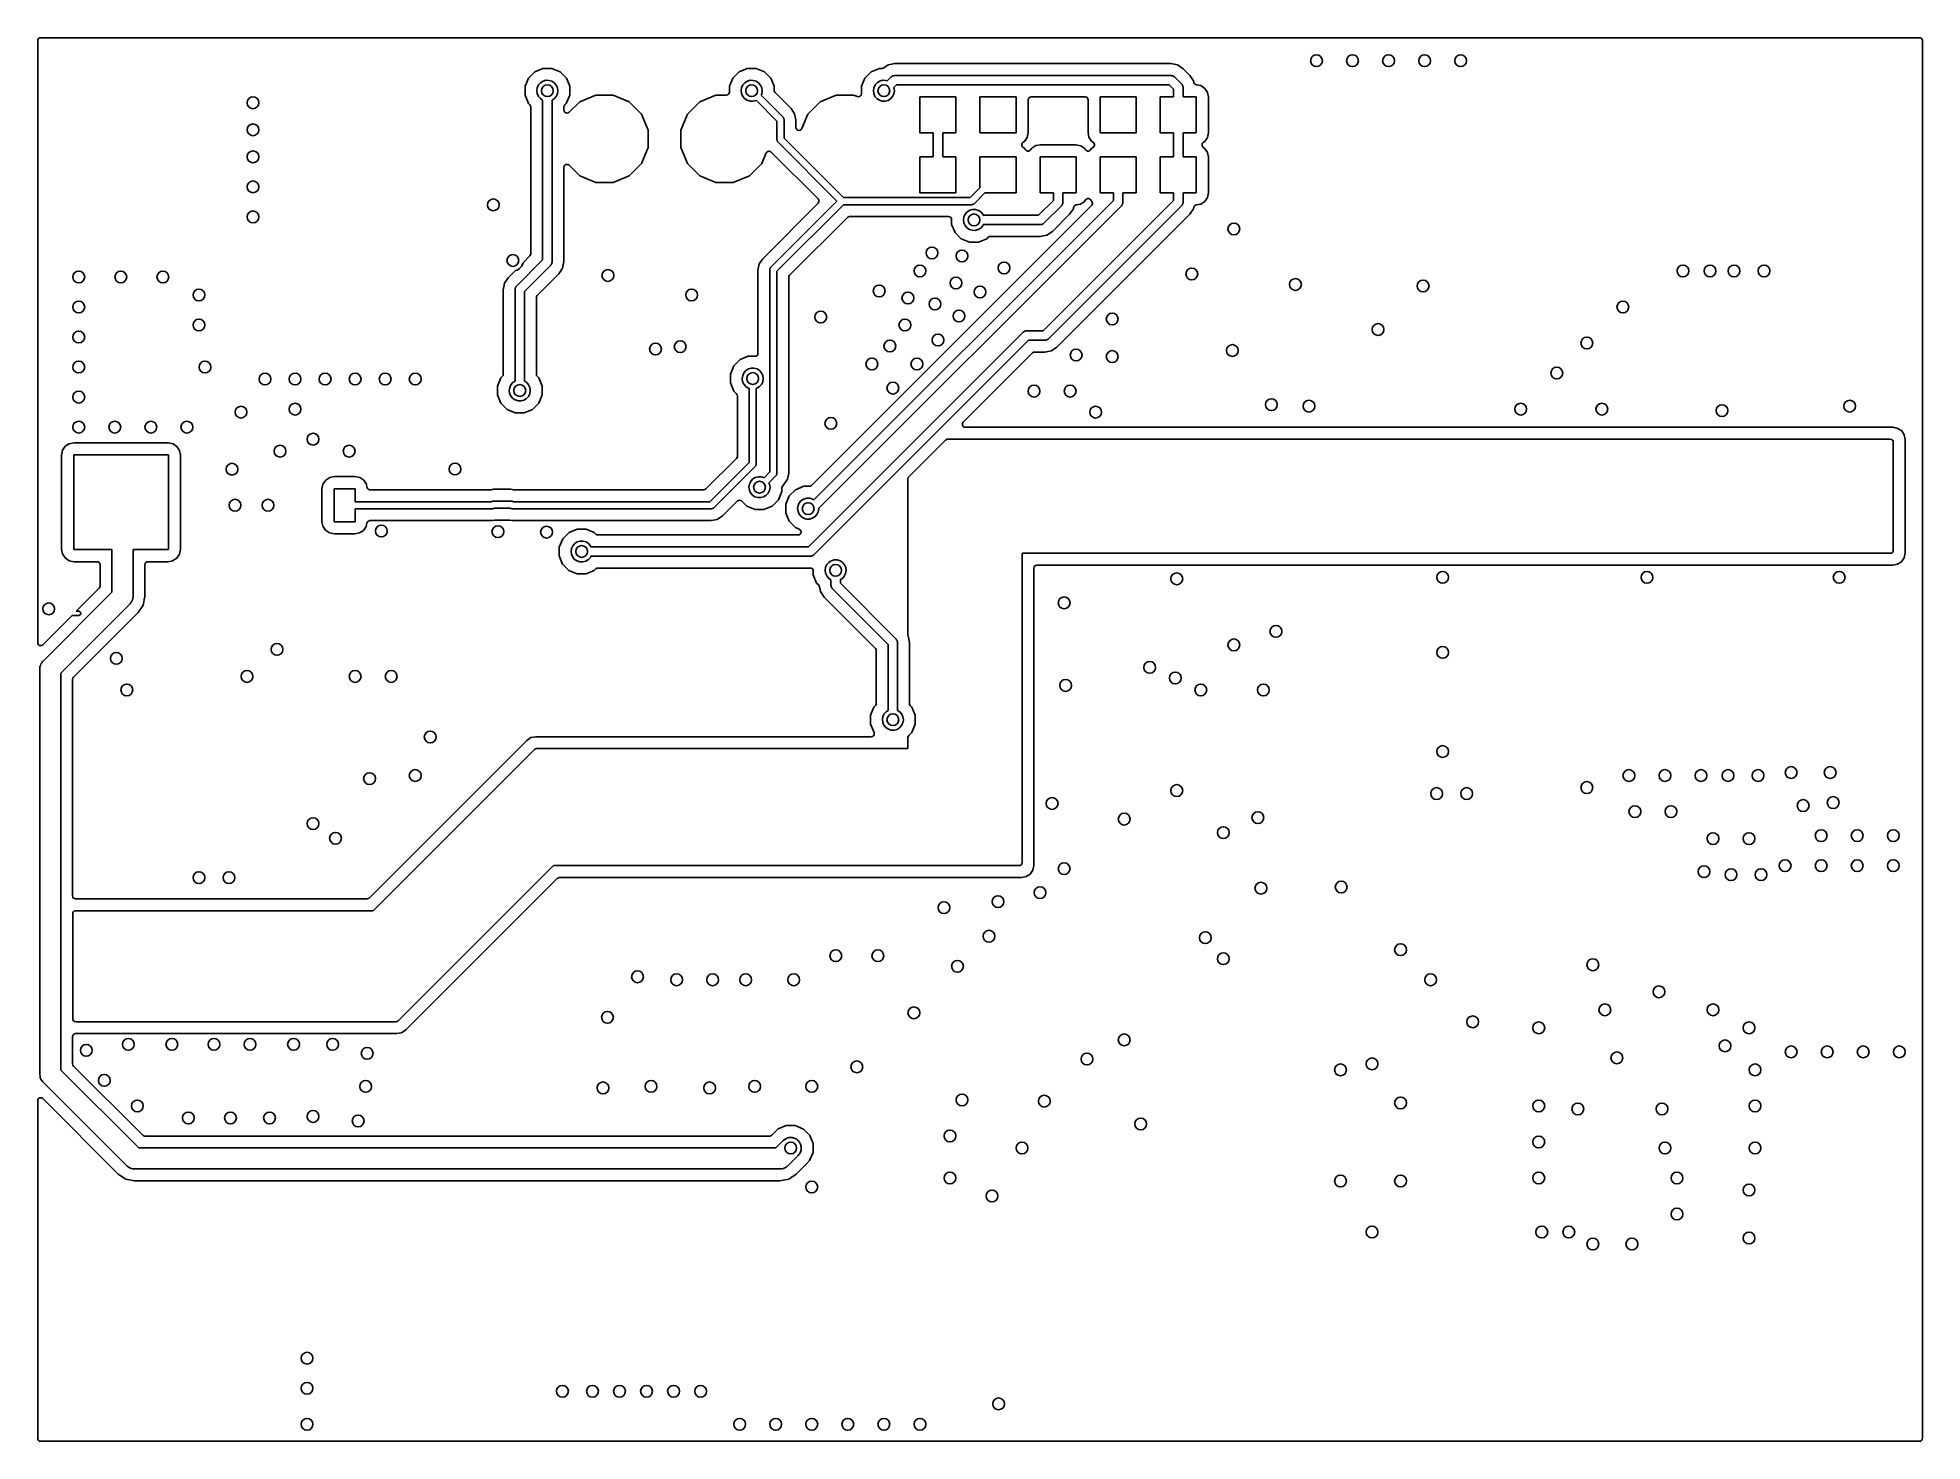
# Model space of a CAD drawing. Extents: x 0.03 to 3.17, y 0.03 to 2.37.
import ezdxf

# ---------------------------------------------------------------- set-up
doc = ezdxf.new("R2010")
doc.units = 0
doc.header["$MEASUREMENT"] = 0
doc.layers.add('BLACK', color=7, linetype='CONTINUOUS')

msp = doc.modelspace()

# ---------------------------------------------------------------- linework, layer by layer
at = {"layer": 'BLACK', "linetype": 'CONTINUOUS'}
for p, q in [((0.0317, 2.3634), (0.032, 2.3653)), ((0.0317, 1.3613), (0.0317, 2.3634)), ((0.032, 2.3653), (0.0331, 2.3669)), ((0.0331, 2.3669), (0.0347, 2.368)), ((0.0347, 2.368), (0.0367, 2.3683)), ((0.0367, 2.3683), (3.1633, 2.3683)), ((3.1633, 2.3683), (3.1653, 2.368)), ((3.1653, 2.368), (3.1669, 2.3669)), ((3.1669, 2.3669), (3.168, 2.3653)), ((3.168, 2.3653), (3.1684, 2.3634)), ((3.1684, 2.3634), (3.1684, 0.0367)), ((1.447, 2.3229), (1.4398, 2.318)), ((1.458, 2.3251), (1.447, 2.3229)), ((1.9178, 2.3251), (1.458, 2.3251)), ((1.9288, 2.3229), (1.9178, 2.3251)), ((1.9381, 2.3166), (1.9288, 2.3229)), ((0.8485, 2.3011), (0.8428, 2.2874)), ((0.859, 2.3116), (0.8485, 2.3011)), ((0.8726, 2.3172), (0.859, 2.3116)), ((0.8654, 2.2896), (0.8686, 2.2933)), ((0.8686, 2.2933), (0.8728, 2.296)), ((0.8874, 2.3172), (0.8726, 2.3172)), ((0.8728, 2.296), (0.8776, 2.2974)), ((0.8776, 2.2974), (0.8826, 2.2973)), ((0.8826, 2.2973), (0.8873, 2.2959)), ((0.8873, 2.2959), (0.8915, 2.2932)), ((0.9011, 2.3115), (0.8874, 2.3172)), ((0.8915, 2.2932), (0.8948, 2.2894)), ((0.9116, 2.3011), (0.9011, 2.3115)), ((0.9172, 2.2874), (0.9116, 2.3011)), ((1.1885, 2.3011), (1.1828, 2.2874)), ((1.1989, 2.3116), (1.1885, 2.3011)), ((1.2126, 2.3172), (1.1989, 2.3116)), ((1.2054, 2.2896), (1.2087, 2.2933)), ((1.2087, 2.2933), (1.2128, 2.296)), ((1.2274, 2.3172), (1.2126, 2.3172)), ((1.2128, 2.296), (1.2176, 2.2974)), ((1.2176, 2.2974), (1.2226, 2.2973)), ((1.2226, 2.2973), (1.2273, 2.2959)), ((1.2273, 2.2959), (1.2315, 2.2932)), ((1.2411, 2.3115), (1.2274, 2.3172)), ((1.2315, 2.2932), (1.2348, 2.2894)), ((1.2516, 2.3011), (1.2411, 2.3115)), ((1.2572, 2.2874), (1.2516, 2.3011)), ((1.4085, 2.3011), (1.4028, 2.2874)), ((1.4189, 2.3116), (1.4085, 2.3011)), ((1.4326, 2.3172), (1.4189, 2.3116)), ((1.4254, 2.2896), (1.4286, 2.2933)), ((1.4286, 2.2933), (1.4328, 2.296)), ((1.437, 2.3172), (1.4326, 2.3172)), ((1.4328, 2.296), (1.4376, 2.2974)), ((1.438, 2.3173), (1.437, 2.3172)), ((1.4376, 2.2974), (1.4426, 2.2973)), ((1.4398, 2.318), (1.438, 2.3173)), ((1.4426, 2.2973), (1.4454, 2.2965)), ((1.4454, 2.2965), (1.4519, 2.3031)), ((1.4519, 2.3031), (1.4531, 2.3038)), ((1.4531, 2.3038), (1.4541, 2.3046)), ((1.4541, 2.3046), (1.4545, 2.3047)), ((1.4545, 2.3047), (1.4549, 2.3049)), ((1.4549, 2.3049), (1.4562, 2.3051)), ((1.4562, 2.3051), (1.4575, 2.3054)), ((1.4575, 2.3054), (1.9183, 2.3054)), ((1.9183, 2.3054), (1.9195, 2.3051)), ((1.9195, 2.3051), (1.9208, 2.3049)), ((1.9208, 2.3049), (1.9212, 2.3047)), ((1.9212, 2.3047), (1.9217, 2.3046)), ((1.9217, 2.3046), (1.9227, 2.3038)), ((1.9227, 2.3038), (1.9238, 2.3031)), ((1.9238, 2.3031), (1.9356, 2.2913)), ((1.9356, 2.2913), (1.9363, 2.2902)), ((1.9363, 2.2902), (1.9371, 2.2892)), ((1.9491, 2.3056), (1.9381, 2.3166)), ((1.9554, 2.2963), (1.9491, 2.3056)), ((1.9558, 2.294), (1.9554, 2.2963)), ((1.9566, 2.2923), (1.9558, 2.294)), ((1.9579, 2.2909), (1.9566, 2.2923)), ((1.9597, 2.2901), (1.9579, 2.2909)), ((1.9678, 2.2885), (1.9597, 2.2901)), ((0.8428, 2.2874), (0.8428, 2.2726)), ((0.8428, 2.2726), (0.8484, 2.259)), ((0.8484, 2.259), (0.851, 2.2564)), ((0.8625, 2.2802), (0.8632, 2.2851)), ((0.8631, 2.2753), (0.8625, 2.2802)), ((0.8651, 2.2707), (0.8631, 2.2753)), ((0.8632, 2.2851), (0.8654, 2.2896)), ((0.8683, 2.2669), (0.8651, 2.2707)), ((0.8721, 2.2644), (0.8683, 2.2669)), ((0.8721, 1.9983), (0.8721, 2.2644)), ((0.8912, 2.2665), (0.8879, 2.2645)), ((0.8879, 2.2645), (0.8879, 1.995)), ((0.8945, 2.2702), (0.8912, 2.2665)), ((0.8967, 2.2747), (0.8945, 2.2702)), ((0.8948, 2.2894), (0.8968, 2.2849)), ((0.8975, 2.2796), (0.8967, 2.2747)), ((0.8968, 2.2849), (0.8975, 2.28)), ((0.8975, 2.28), (0.8975, 2.2796)), ((0.909, 2.2564), (0.9115, 2.2589)), ((0.9115, 2.2589), (0.9172, 2.2726)), ((0.9338, 2.2618), (0.9161, 2.2441)), ((0.9172, 2.2726), (0.9172, 2.2874)), ((0.9606, 2.2729), (0.9338, 2.2618)), ((0.9896, 2.2728), (0.9606, 2.2729)), ((1.0163, 2.2617), (0.9896, 2.2728)), ((1.0368, 2.2412), (1.0163, 2.2617)), ((1.1338, 2.2618), (1.1133, 2.2413)), ((1.1606, 2.2729), (1.1338, 2.2618)), ((1.1778, 2.2728), (1.1606, 2.2729)), ((1.1797, 2.2732), (1.1778, 2.2728)), ((1.1813, 2.2743), (1.1797, 2.2732)), ((1.1824, 2.2759), (1.1813, 2.2743)), ((1.1828, 2.2778), (1.1824, 2.2759)), ((1.1828, 2.2874), (1.1828, 2.2778)), ((1.2025, 2.2802), (1.2032, 2.2851)), ((1.2031, 2.2753), (1.2025, 2.2802)), ((1.2051, 2.2707), (1.2031, 2.2753)), ((1.2032, 2.2851), (1.2054, 2.2896)), ((1.2083, 2.2669), (1.2051, 2.2707)), ((1.2125, 2.2642), (1.2083, 2.2669)), ((1.2172, 2.2627), (1.2125, 2.2642)), ((1.2222, 2.2626), (1.2172, 2.2627)), ((1.227, 2.2639), (1.2222, 2.2626)), ((1.2274, 2.2642), (1.227, 2.2639)), ((1.2621, 2.2296), (1.2274, 2.2642)), ((1.2348, 2.2894), (1.2368, 2.2849)), ((1.2367, 2.2747), (1.2357, 2.2726)), ((1.2357, 2.2726), (1.2722, 2.2362)), ((1.2375, 2.2796), (1.2367, 2.2747)), ((1.2368, 2.2849), (1.2375, 2.28)), ((1.2375, 2.28), (1.2375, 2.2796)), ((1.2572, 2.2811), (1.2572, 2.2874)), ((1.2576, 2.2791), (1.2572, 2.2811)), ((1.2587, 2.2775), (1.2576, 2.2791)), ((1.2857, 2.2504), (1.2587, 2.2775)), ((1.3338, 2.2618), (1.3133, 2.2413)), ((1.3606, 2.2729), (1.3338, 2.2618)), ((1.3896, 2.2728), (1.3606, 2.2729)), ((1.3959, 2.2702), (1.3896, 2.2728)), ((1.3978, 2.2698), (1.3959, 2.2702)), ((1.3997, 2.2702), (1.3978, 2.2698)), ((1.4013, 2.2713), (1.3997, 2.2702)), ((1.4024, 2.2729), (1.4013, 2.2713)), ((1.4028, 2.2748), (1.4024, 2.2729)), ((1.4028, 2.2874), (1.4028, 2.2748)), ((1.4225, 2.2802), (1.4232, 2.2851)), ((1.4231, 2.2753), (1.4225, 2.2802)), ((1.4251, 2.2707), (1.4231, 2.2753)), ((1.4232, 2.2851), (1.4254, 2.2896)), ((1.4283, 2.2669), (1.4251, 2.2707)), ((1.4325, 2.2642), (1.4283, 2.2669)), ((1.4372, 2.2627), (1.4325, 2.2642)), ((1.4422, 2.2626), (1.4372, 2.2627)), ((1.447, 2.2639), (1.4422, 2.2626)), ((1.4512, 2.2665), (1.447, 2.2639)), ((1.4545, 2.2702), (1.4512, 2.2665)), ((1.4567, 2.2747), (1.4545, 2.2702)), ((1.4608, 2.2896), (1.4566, 2.2854)), ((1.4566, 2.2854), (1.4568, 2.2849)), ((1.4575, 2.2796), (1.4567, 2.2747)), ((1.4568, 2.2849), (1.4575, 2.28)), ((1.4575, 2.28), (1.4575, 2.2796)), ((1.915, 2.2896), (1.4608, 2.2896)), ((1.5, 2.21), (1.5, 2.27)), ((1.5, 2.27), (1.56, 2.27)), ((1.56, 2.27), (1.56, 2.21)), ((1.6, 2.21), (1.6, 2.27)), ((1.6, 2.27), (1.66, 2.27)), ((1.66, 2.27), (1.66, 2.21)), ((1.6802, 2.2649), (1.6805, 2.2668)), ((1.6802, 2.2105), (1.6802, 2.2649)), ((1.6805, 2.2668), (1.6816, 2.2685)), ((1.6816, 2.2685), (1.6833, 2.2696)), ((1.6833, 2.2696), (1.6852, 2.2699)), ((1.6852, 2.2699), (1.7, 2.2699)), ((1.7, 2.2699), (1.7, 2.27)), ((1.7, 2.27), (1.76, 2.27)), ((1.76, 2.27), (1.76, 2.2699)), ((1.76, 2.2699), (1.7748, 2.2699)), ((1.7748, 2.2699), (1.7767, 2.2696)), ((1.7767, 2.2696), (1.7784, 2.2685)), ((1.7784, 2.2685), (1.7794, 2.2668)), ((1.7794, 2.2668), (1.7798, 2.2649)), ((1.7798, 2.2649), (1.7798, 2.2105)), ((1.8, 2.21), (1.8, 2.27)), ((1.8, 2.27), (1.86, 2.27)), ((1.86, 2.27), (1.86, 2.21)), ((1.9, 2.21), (1.9, 2.27)), ((1.9, 2.27), (1.9221, 2.27)), ((1.9221, 2.2825), (1.915, 2.2896)), ((1.9221, 2.27), (1.9221, 2.2825)), ((1.9371, 2.2892), (1.9372, 2.2887)), ((1.9372, 2.2887), (1.9374, 2.2883)), ((1.9374, 2.2883), (1.9376, 2.287)), ((1.9376, 2.287), (1.9379, 2.2858)), ((1.9379, 2.2858), (1.9379, 2.27)), ((1.9379, 2.27), (1.96, 2.27)), ((1.96, 2.27), (1.96, 2.21)), ((1.9744, 2.284), (1.9678, 2.2885)), ((1.9787, 2.2773), (1.9744, 2.284)), ((1.9802, 2.2695), (1.9787, 2.2773)), ((1.9802, 2.2105), (1.9802, 2.2695)), ((0.851, 2.2564), (0.8521, 2.2548)), ((0.8521, 2.2548), (0.8524, 2.2529)), ((0.8524, 2.2529), (0.8524, 2.0085)), ((0.9076, 2.2529), (0.9079, 2.2548)), ((0.9076, 2.2477), (0.9076, 2.2529)), ((0.9079, 2.2457), (0.9076, 2.2477)), ((0.9079, 2.2548), (0.909, 2.2564)), ((0.909, 2.2441), (0.9079, 2.2457)), ((0.9106, 2.243), (0.909, 2.2441)), ((0.9126, 2.2426), (0.9106, 2.243)), ((0.9145, 2.243), (0.9126, 2.2426)), ((0.9161, 2.2441), (0.9145, 2.243)), ((1.0478, 2.2144), (1.0368, 2.2412)), ((1.1133, 2.2413), (1.1022, 2.2146)), ((1.2621, 2.1984), (1.2621, 2.2296)), ((1.2722, 2.2362), (1.2726, 2.2355)), ((1.2726, 2.2355), (1.2731, 2.2349)), ((1.2731, 2.2349), (1.2733, 2.2342)), ((1.2733, 2.2342), (1.2737, 2.2335)), ((1.2737, 2.2335), (1.2737, 2.2327)), ((1.2737, 2.2327), (1.2739, 2.232)), ((1.2739, 2.232), (1.2739, 2.2009)), ((1.2915, 2.2418), (1.2857, 2.2504)), ((1.2936, 2.2315), (1.2915, 2.2418)), ((1.2936, 2.2189), (1.2936, 2.2315)), ((1.3133, 2.2413), (1.3032, 2.217)), ((1.0478, 2.1854), (1.0478, 2.2144)), ((1.1022, 2.2146), (1.1021, 2.1856)), ((1.2623, 2.1977), (1.2621, 2.1984)), ((1.2623, 2.1969), (1.2623, 2.1977)), ((1.2627, 2.1962), (1.2623, 2.1969)), ((1.2629, 2.1955), (1.2627, 2.1962)), ((1.2739, 2.2009), (1.3727, 2.1021)), ((1.294, 2.217), (1.2936, 2.2189)), ((1.2951, 2.2154), (1.294, 2.217)), ((1.2967, 2.2143), (1.2951, 2.2154)), ((1.2986, 2.214), (1.2967, 2.2143)), ((1.3005, 2.2143), (1.2986, 2.214)), ((1.3021, 2.2154), (1.3005, 2.2143)), ((1.3032, 2.217), (1.3021, 2.2154)), ((1.5221, 2.21), (1.5, 2.21)), ((1.5221, 2.17), (1.5221, 2.21)), ((1.56, 2.21), (1.5379, 2.21)), ((1.5379, 2.21), (1.5379, 2.17)), ((1.66, 2.21), (1.6, 2.21)), ((1.674, 2.1956), (1.6785, 2.2022)), ((1.6785, 2.2022), (1.6802, 2.2105)), ((1.7798, 2.2105), (1.7813, 2.2027)), ((1.7813, 2.2027), (1.7856, 2.196)), ((1.7856, 2.196), (1.7883, 2.1942)), ((1.86, 2.21), (1.8, 2.21)), ((1.9221, 2.21), (1.9, 2.21)), ((1.9221, 2.17), (1.9221, 2.21)), ((1.96, 2.21), (1.9379, 2.21)), ((1.9379, 2.21), (1.9379, 2.17)), ((1.974, 2.1956), (1.9785, 2.2022)), ((1.9785, 2.2022), (1.9802, 2.2105)), ((1.0367, 2.1587), (1.0478, 2.1854)), ((1.1021, 2.1856), (1.1132, 2.1588)), ((1.2367, 2.1587), (1.2441, 2.1764)), ((1.2441, 2.1764), (1.2451, 2.178)), ((1.2451, 2.178), (1.2468, 2.1791)), ((1.2468, 2.1791), (1.2487, 2.1795)), ((1.2487, 2.1795), (1.2506, 2.1791)), ((1.2506, 2.1791), (1.2522, 2.178)), ((1.2522, 2.178), (1.3305, 2.0998)), ((1.2634, 2.1949), (1.2629, 2.1955)), ((1.2638, 2.1943), (1.2634, 2.1949)), ((1.3619, 2.0962), (1.2638, 2.1943)), ((1.5, 2.11), (1.5, 2.17)), ((1.5, 2.17), (1.5221, 2.17)), ((1.5379, 2.17), (1.56, 2.17)), ((1.56, 2.17), (1.56, 2.11)), ((1.6, 2.1183), (1.6, 2.17)), ((1.6, 2.17), (1.66, 2.17)), ((1.66, 2.17), (1.66, 2.11)), ((1.6696, 2.191), (1.6704, 2.1928)), ((1.6696, 2.1891), (1.6696, 2.191)), ((1.6703, 2.1873), (1.6696, 2.1891)), ((1.6717, 2.1858), (1.6703, 2.1873)), ((1.6704, 2.1928), (1.6718, 2.1942)), ((1.6744, 2.184), (1.6717, 2.1858)), ((1.6718, 2.1942), (1.674, 2.1956)), ((1.6758, 2.1818), (1.6744, 2.184)), ((1.6772, 2.1803), (1.6758, 2.1818)), ((1.679, 2.1796), (1.6772, 2.1803)), ((1.6809, 2.1796), (1.679, 2.1796)), ((1.6827, 2.1803), (1.6809, 2.1796)), ((1.6842, 2.1817), (1.6827, 2.1803)), ((1.686, 2.1844), (1.6842, 2.1817)), ((1.6927, 2.1887), (1.686, 2.1844)), ((1.7005, 2.1902), (1.6927, 2.1887)), ((1.7, 2.11), (1.7, 2.17)), ((1.7, 2.17), (1.76, 2.17)), ((1.7595, 2.1902), (1.7005, 2.1902)), ((1.7678, 2.1885), (1.7595, 2.1902)), ((1.76, 2.17), (1.76, 2.11)), ((1.7744, 2.184), (1.7678, 2.1885)), ((1.7758, 2.1818), (1.7744, 2.184)), ((1.7772, 2.1803), (1.7758, 2.1818)), ((1.779, 2.1796), (1.7772, 2.1803)), ((1.7809, 2.1796), (1.779, 2.1796)), ((1.7828, 2.1803), (1.7809, 2.1796)), ((1.7841, 2.1817), (1.7828, 2.1803)), ((1.786, 2.1844), (1.7841, 2.1817)), ((1.7882, 2.1858), (1.786, 2.1844)), ((1.7896, 2.1872), (1.7882, 2.1858)), ((1.7883, 2.1942), (1.7897, 2.1928)), ((1.7904, 2.189), (1.7896, 2.1872)), ((1.7897, 2.1928), (1.7904, 2.1909)), ((1.7904, 2.1909), (1.7904, 2.189)), ((1.8, 2.11), (1.8, 2.17)), ((1.8, 2.17), (1.86, 2.17)), ((1.86, 2.17), (1.86, 2.11)), ((1.9, 2.11), (1.9, 2.17)), ((1.9, 2.17), (1.9221, 2.17)), ((1.9379, 2.17), (1.96, 2.17)), ((1.96, 2.17), (1.96, 2.11)), ((1.9696, 2.191), (1.9704, 2.1928)), ((1.9696, 2.1891), (1.9696, 2.191)), ((1.9703, 2.1873), (1.9696, 2.1891)), ((1.9717, 2.1858), (1.9703, 2.1873)), ((1.9704, 2.1928), (1.9718, 2.1942)), ((1.9744, 2.184), (1.9717, 2.1858)), ((1.9718, 2.1942), (1.974, 2.1956)), ((1.9787, 2.1773), (1.9744, 2.184)), ((1.9802, 2.1695), (1.9787, 2.1773)), ((1.9802, 2.1105), (1.9802, 2.1695)), ((0.9076, 2.1524), (0.9079, 2.1543)), ((0.9076, 1.9955), (0.9076, 2.1524)), ((0.9079, 2.1543), (0.909, 2.1559)), ((0.909, 2.1559), (0.9106, 2.157)), ((0.9106, 2.157), (0.9126, 2.1574)), ((0.9126, 2.1574), (0.9145, 2.157)), ((0.9145, 2.157), (0.9161, 2.1559)), ((0.9161, 2.1559), (0.9337, 2.1383)), ((0.9337, 2.1383), (0.9604, 2.1272)), ((0.9894, 2.1271), (1.0162, 2.1382)), ((1.0162, 2.1382), (1.0367, 2.1587)), ((1.1132, 2.1588), (1.1337, 2.1383)), ((1.1337, 2.1383), (1.1604, 2.1272)), ((1.1894, 2.1271), (1.2162, 2.1382)), ((1.2162, 2.1382), (1.2367, 2.1587)), ((0.9604, 2.1272), (0.9894, 2.1271)), ((1.1604, 2.1272), (1.1894, 2.1271)), ((1.3727, 2.1021), (1.5838, 2.1021)), ((1.56, 2.11), (1.5, 2.11)), ((1.5838, 2.1021), (1.6, 2.1183)), ((1.6083, 2.11), (1.5904, 2.092)), ((1.66, 2.11), (1.6083, 2.11)), ((1.7221, 2.11), (1.7, 2.11)), ((1.7221, 2.0975), (1.7221, 2.11)), ((1.76, 2.11), (1.7379, 2.11)), ((1.7379, 2.11), (1.7379, 2.0942)), ((1.8221, 2.11), (1.8, 2.11)), ((1.8221, 2.0975), (1.8221, 2.11)), ((1.86, 2.11), (1.8379, 2.11)), ((1.8379, 2.11), (1.8379, 2.0942)), ((1.9221, 2.11), (1.9, 2.11)), ((1.9221, 2.0975), (1.9221, 2.11)), ((1.96, 2.11), (1.9379, 2.11)), ((1.9379, 2.11), (1.9379, 2.0942)), ((1.974, 2.0956), (1.9785, 2.1022)), ((1.9785, 2.1022), (1.9802, 2.1105)), ((1.3305, 2.0927), (1.2383, 2.0004)), ((1.2518, 1.9862), (1.3619, 2.0962)), ((1.3727, 2.0903), (1.2619, 1.9795)), ((1.7856, 2.0888), (1.3197, 1.6229)), ((1.3234, 1.5988), (1.8221, 2.0975)), ((1.3305, 2.0998), (1.3316, 2.0981)), ((1.3316, 2.0943), (1.3305, 2.0927)), ((1.8356, 2.0887), (1.3314, 1.5845)), ((1.3316, 2.0981), (1.332, 2.0962)), ((1.332, 2.0962), (1.3316, 2.0943)), ((1.5862, 2.0903), (1.3727, 2.0903)), ((1.3794, 2.0692), (1.381, 2.0703)), ((1.381, 2.0703), (1.3829, 2.0706)), ((1.3829, 2.0706), (1.5478, 2.0706)), ((1.5478, 2.0706), (1.5497, 2.0703)), ((1.5497, 2.0703), (1.5513, 2.0692)), ((1.5733, 2.0701), (1.5754, 2.0746)), ((1.5754, 2.0746), (1.5787, 2.0783)), ((1.5787, 2.0783), (1.5829, 2.081)), ((1.5829, 2.081), (1.5876, 2.0824)), ((1.587, 2.0905), (1.5862, 2.0903)), ((1.5877, 2.0905), (1.587, 2.0905)), ((1.5876, 2.0824), (1.5926, 2.0823)), ((1.5884, 2.0909), (1.5877, 2.0905)), ((1.5892, 2.0911), (1.5884, 2.0909)), ((1.5897, 2.0917), (1.5892, 2.0911)), ((1.5904, 2.092), (1.5897, 2.0917)), ((1.5926, 2.0823), (1.5974, 2.0809)), ((1.5974, 2.0809), (1.6015, 2.0782)), ((1.6015, 2.0782), (1.6048, 2.0744)), ((1.6048, 2.0744), (1.6055, 2.0729)), ((1.6055, 2.0729), (1.6975, 2.0729)), ((1.6975, 2.0729), (1.7221, 2.0975)), ((1.705, 1.8804), (1.9221, 2.0975)), ((1.7356, 2.0887), (1.7063, 2.0594)), ((1.9356, 2.0887), (1.7138, 1.8669)), ((1.7206, 2.0459), (1.7491, 2.0744)), ((1.7281, 1.8534), (1.9491, 2.0744)), ((1.7363, 2.0898), (1.7356, 2.0887)), ((1.7371, 2.0908), (1.7363, 2.0898)), ((1.7372, 2.0913), (1.7371, 2.0908)), ((1.7374, 2.0917), (1.7372, 2.0913)), ((1.7376, 2.093), (1.7374, 2.0917)), ((1.7379, 2.0942), (1.7376, 2.093)), ((1.7491, 2.0744), (1.7554, 2.0837)), ((1.7554, 2.0837), (1.7558, 2.0859)), ((1.7558, 2.0859), (1.7566, 2.0877)), ((1.7566, 2.0877), (1.7579, 2.0891)), ((1.7579, 2.0891), (1.7598, 2.0899)), ((1.7598, 2.0899), (1.7673, 2.0913)), ((1.7673, 2.0913), (1.774, 2.0956)), ((1.774, 2.0956), (1.7758, 2.0983)), ((1.7758, 2.0983), (1.7772, 2.0997)), ((1.7772, 2.0997), (1.7791, 2.1004)), ((1.7791, 2.1004), (1.781, 2.1004)), ((1.781, 2.1004), (1.7828, 2.0997)), ((1.7828, 2.0997), (1.7842, 2.0982)), ((1.7842, 2.0982), (1.7861, 2.0953)), ((1.7862, 2.0896), (1.7856, 2.0888)), ((1.7861, 2.0953), (1.7863, 2.0951)), ((1.787, 2.0913), (1.7862, 2.0896)), ((1.7863, 2.0951), (1.787, 2.0933)), ((1.787, 2.0933), (1.787, 2.0913)), ((1.8363, 2.0898), (1.8356, 2.0887)), ((1.8371, 2.0908), (1.8363, 2.0898)), ((1.8372, 2.0913), (1.8371, 2.0908)), ((1.8374, 2.0917), (1.8372, 2.0913)), ((1.8376, 2.093), (1.8374, 2.0917)), ((1.8379, 2.0942), (1.8376, 2.093)), ((1.9363, 2.0898), (1.9356, 2.0887)), ((1.9371, 2.0908), (1.9363, 2.0898)), ((1.9372, 2.0913), (1.9371, 2.0908)), ((1.9374, 2.0917), (1.9372, 2.0913)), ((1.9376, 2.093), (1.9374, 2.0917)), ((1.9379, 2.0942), (1.9376, 2.093)), ((1.9491, 2.0744), (1.9554, 2.0837)), ((1.9554, 2.0837), (1.9558, 2.0859)), ((1.9558, 2.0859), (1.9566, 2.0877)), ((1.9566, 2.0877), (1.9579, 2.0891)), ((1.9579, 2.0891), (1.9598, 2.0899)), ((1.9598, 2.0899), (1.9673, 2.0913)), ((1.9673, 2.0913), (1.974, 2.0956)), ((1.2831, 1.9729), (1.3794, 2.0692)), ((1.5513, 2.0692), (1.5524, 2.0675)), ((1.5524, 2.0675), (1.5528, 2.0656)), ((1.5528, 2.0656), (1.5528, 2.0576)), ((1.5528, 2.0576), (1.5584, 2.044)), ((1.5584, 2.044), (1.5689, 2.0335)), ((1.5725, 2.0652), (1.5733, 2.0701)), ((1.5731, 2.0603), (1.5725, 2.0652)), ((1.5751, 2.0557), (1.5731, 2.0603)), ((1.5783, 2.0519), (1.5751, 2.0557)), ((1.5825, 2.0492), (1.5783, 2.0519)), ((1.5872, 2.0477), (1.5825, 2.0492)), ((1.5922, 2.0476), (1.5872, 2.0477)), ((1.597, 2.0489), (1.5922, 2.0476)), ((1.6012, 2.0515), (1.597, 2.0489)), ((1.6045, 2.0552), (1.6012, 2.0515)), ((1.6055, 2.0571), (1.6045, 2.0552)), ((1.7007, 2.0571), (1.6055, 2.0571)), ((1.7003, 2.0374), (1.7113, 2.0396)), ((1.702, 2.0574), (1.7007, 2.0571)), ((1.7033, 2.0576), (1.702, 2.0574)), ((1.7037, 2.0578), (1.7033, 2.0576)), ((1.7042, 2.0579), (1.7037, 2.0578)), ((1.7052, 2.0587), (1.7042, 2.0579)), ((1.7063, 2.0594), (1.7052, 2.0587)), ((1.7113, 2.0396), (1.7206, 2.0459)), ((0.8524, 2.0085), (0.8521, 2.0066)), ((1.5689, 2.0335), (1.5826, 2.0278)), ((1.5826, 2.0278), (1.5974, 2.0278)), ((1.5974, 2.0278), (1.6111, 2.0334)), ((1.6111, 2.0334), (1.6136, 2.036)), ((1.6136, 2.036), (1.6152, 2.0371)), ((1.6152, 2.0371), (1.6171, 2.0374)), ((1.6171, 2.0374), (1.7003, 2.0374)), ((0.8267, 1.9807), (0.8149, 1.9688)), ((0.8295, 1.9814), (0.8267, 1.9807)), ((0.8284, 1.9546), (0.8721, 1.9983)), ((0.8337, 1.984), (0.8295, 1.9814)), ((0.837, 1.9877), (0.8337, 1.984)), ((0.8392, 1.9922), (0.837, 1.9877)), ((0.8394, 1.9934), (0.8392, 1.9922)), ((0.851, 2.005), (0.8394, 1.9934)), ((0.8856, 1.9894), (0.8419, 1.9457)), ((0.8521, 2.0066), (0.851, 2.005)), ((0.8863, 1.9906), (0.8856, 1.9894)), ((0.8871, 1.9916), (0.8863, 1.9906)), ((0.8872, 1.992), (0.8871, 1.9916)), ((0.8874, 1.9924), (0.8872, 1.992)), ((0.8876, 1.9937), (0.8874, 1.9924)), ((0.8879, 1.995), (0.8876, 1.9937)), ((0.8991, 1.9752), (0.9054, 1.9845)), ((0.9054, 1.9845), (0.9076, 1.9955)), ((1.2325, 1.9918), (1.2304, 1.9815)), ((1.2304, 1.9815), (1.2304, 1.8431)), ((1.2383, 2.0004), (1.2325, 1.9918)), ((1.2501, 1.982), (1.2503, 1.9828)), ((1.2501, 1.6455), (1.2501, 1.982)), ((1.2503, 1.9835), (1.2507, 1.9842)), ((1.2503, 1.9828), (1.2503, 1.9835)), ((1.2507, 1.9842), (1.2509, 1.9849)), ((1.2509, 1.9849), (1.2514, 1.9855)), ((1.2514, 1.9855), (1.2518, 1.9862)), ((1.2619, 1.9795), (1.2619, 1.643)), ((0.8086, 1.9595), (0.8064, 1.9485)), ((0.8064, 1.9485), (0.8064, 1.8081)), ((0.8149, 1.9688), (0.8086, 1.9595)), ((0.8261, 1.949), (0.8264, 1.9503)), ((0.8261, 1.7965), (0.8261, 1.949)), ((0.8264, 1.9503), (0.8266, 1.9516)), ((0.8266, 1.9516), (0.8268, 1.952)), ((0.8268, 1.952), (0.8269, 1.9524)), ((0.8269, 1.9524), (0.8277, 1.9534)), ((0.8277, 1.9534), (0.8284, 1.9546)), ((0.8419, 1.9457), (0.8419, 1.7966)), ((0.863, 1.939), (0.8991, 1.9752)), ((1.2816, 1.9693), (1.282, 1.9712)), ((1.2816, 1.6435), (1.2816, 1.9693)), ((1.282, 1.9712), (1.2831, 1.9729)), ((0.8616, 1.9355), (0.8619, 1.9374)), ((0.8616, 1.8081), (0.8616, 1.9355)), ((0.8619, 1.9374), (0.863, 1.939)), ((1.3147, 1.5209), (1.6719, 1.8781)), ((1.6808, 1.8646), (1.3236, 1.5074)), ((1.6719, 1.8781), (1.6731, 1.8788)), ((1.6731, 1.8788), (1.6741, 1.8796)), ((1.6741, 1.8796), (1.6745, 1.8797)), ((1.6745, 1.8797), (1.6749, 1.8799)), ((1.6749, 1.8799), (1.6762, 1.8801)), ((1.6762, 1.8801), (1.6775, 1.8804)), ((1.6775, 1.8804), (1.705, 1.8804)), ((1.7083, 1.8646), (1.6808, 1.8646)), ((1.7095, 1.8649), (1.7083, 1.8646)), ((1.7108, 1.8651), (1.7095, 1.8649)), ((1.7112, 1.8653), (1.7108, 1.8651)), ((1.7117, 1.8654), (1.7112, 1.8653)), ((1.7127, 1.8662), (1.7117, 1.8654)), ((1.7138, 1.8669), (1.7127, 1.8662)), ((1.7188, 1.8471), (1.7281, 1.8534)), ((1.1902, 1.822), (1.1845, 1.8083)), ((1.2007, 1.8324), (1.1902, 1.822)), ((1.2144, 1.8381), (1.2007, 1.8324)), ((1.2254, 1.8381), (1.2144, 1.8381)), ((1.2273, 1.8384), (1.2254, 1.8381)), ((1.2289, 1.8395), (1.2273, 1.8384)), ((1.23, 1.8412), (1.2289, 1.8395)), ((1.2304, 1.8431), (1.23, 1.8412)), ((1.5722, 1.7282), (1.6874, 1.8435)), ((1.6874, 1.8435), (1.6891, 1.8446)), ((1.6891, 1.8446), (1.691, 1.8449)), ((1.691, 1.8449), (1.7078, 1.8449)), ((1.7078, 1.8449), (1.7188, 1.8471)), ((0.8025, 1.8021), (0.7968, 1.7884)), ((0.7968, 1.7884), (0.7968, 1.7736)), ((0.805, 1.8046), (0.8025, 1.8021)), ((0.8061, 1.8062), (0.805, 1.8046)), ((0.8064, 1.8081), (0.8061, 1.8062)), ((0.8172, 1.7861), (0.8194, 1.7906)), ((0.8194, 1.7906), (0.8226, 1.7943)), ((0.8226, 1.7943), (0.8261, 1.7965)), ((0.8419, 1.7966), (0.8455, 1.7942)), ((0.8455, 1.7942), (0.8488, 1.7904)), ((0.8488, 1.7904), (0.8508, 1.7859)), ((0.8619, 1.8062), (0.8616, 1.8081)), ((0.863, 1.8046), (0.8619, 1.8062)), ((0.8656, 1.802), (0.863, 1.8046)), ((0.8712, 1.7884), (0.8656, 1.802)), ((0.8712, 1.7736), (0.8712, 1.7884)), ((1.1845, 1.8083), (1.1845, 1.7935)), ((1.1845, 1.7935), (1.1902, 1.7798)), ((1.2042, 1.8011), (1.205, 1.806)), ((1.2049, 1.7962), (1.2042, 1.8011)), ((1.2069, 1.7916), (1.2049, 1.7962)), ((1.205, 1.806), (1.2071, 1.8105)), ((1.2101, 1.7878), (1.2069, 1.7916)), ((1.2071, 1.8105), (1.2104, 1.8142)), ((1.2104, 1.8142), (1.2146, 1.8169)), ((1.2146, 1.8169), (1.2194, 1.8182)), ((1.2194, 1.8182), (1.2243, 1.8182)), ((1.2243, 1.8182), (1.2291, 1.8168)), ((1.2291, 1.8168), (1.2332, 1.8141)), ((1.2363, 1.7911), (1.2329, 1.7874)), ((1.2332, 1.8141), (1.2365, 1.8103)), ((1.2384, 1.7955), (1.2363, 1.7911)), ((1.2365, 1.8103), (1.2386, 1.8058)), ((1.2392, 1.8004), (1.2384, 1.7955)), ((1.2386, 1.8058), (1.2393, 1.8009)), ((1.2393, 1.8009), (1.2392, 1.8004)), ((0.7968, 1.7736), (0.8024, 1.7599)), ((0.8024, 1.7599), (0.8129, 1.7495)), ((0.8165, 1.7812), (0.8172, 1.7861)), ((0.8171, 1.7763), (0.8165, 1.7812)), ((0.8191, 1.7717), (0.8171, 1.7763)), ((0.8223, 1.7679), (0.8191, 1.7717)), ((0.8265, 1.7652), (0.8223, 1.7679)), ((0.8312, 1.7637), (0.8265, 1.7652)), ((0.8362, 1.7636), (0.8312, 1.7637)), ((0.841, 1.7649), (0.8362, 1.7636)), ((0.8452, 1.7675), (0.841, 1.7649)), ((0.8485, 1.7712), (0.8452, 1.7675)), ((0.8507, 1.7757), (0.8485, 1.7712)), ((0.8515, 1.7806), (0.8507, 1.7757)), ((0.8508, 1.7859), (0.8515, 1.781)), ((0.8515, 1.781), (0.8515, 1.7806)), ((0.855, 1.7494), (0.8655, 1.7599)), ((0.8655, 1.7599), (0.8712, 1.7736)), ((1.1902, 1.7798), (1.1947, 1.7753)), ((1.1947, 1.7753), (1.1958, 1.7737)), ((1.1958, 1.7737), (1.1962, 1.7718)), ((1.1962, 1.7718), (1.1962, 1.6714)), ((1.2142, 1.7851), (1.2101, 1.7878)), ((1.2158, 1.7845), (1.2142, 1.7851)), ((1.2158, 1.6612), (1.2158, 1.7845)), ((1.2287, 1.7848), (1.2276, 1.7845)), ((1.2276, 1.7845), (1.2276, 1.6587)), ((1.2329, 1.7874), (1.2287, 1.7848)), ((0.8129, 1.7495), (0.8266, 1.7438)), ((0.8266, 1.7438), (0.8414, 1.7438)), ((0.8414, 1.7438), (0.855, 1.7494)), ((1.5707, 1.7247), (1.5711, 1.7266)), ((1.5711, 1.7266), (1.5722, 1.7282)), ((0.0921, 1.6938), (0.0843, 1.6924)), ((0.2486, 1.6938), (0.0921, 1.6938)), ((0.2569, 1.6922), (0.2486, 1.6938)), ((1.4815, 1.6375), (1.5425, 1.6985)), ((1.5425, 1.6985), (1.5441, 1.6996)), ((1.5441, 1.6996), (1.546, 1.7)), ((1.546, 1.7), (3.115, 1.7)), ((1.5711, 1.7228), (1.5707, 1.7247)), ((1.5722, 1.7211), (1.5711, 1.7228)), ((1.5738, 1.7201), (1.5722, 1.7211)), ((1.5757, 1.7197), (1.5738, 1.7201)), ((3.1195, 1.7197), (1.5757, 1.7197)), ((3.115, 1.7), (3.1169, 1.6996)), ((3.1169, 1.6996), (3.1185, 1.6985)), ((3.1185, 1.6985), (3.1196, 1.6969)), ((3.1276, 1.718), (3.1195, 1.7197)), ((3.1196, 1.6969), (3.12, 1.695)), ((3.12, 1.695), (3.12, 1.515)), ((3.134, 1.7137), (3.1276, 1.718)), ((3.1383, 1.7071), (3.134, 1.7137)), ((3.1397, 1.6995), (3.1383, 1.7071)), ((3.1397, 1.5105), (3.1397, 1.6995)), ((0.0731, 1.6815), (0.0714, 1.6732)), ((0.0714, 1.6732), (0.0714, 1.5167)), ((0.0776, 1.6881), (0.0731, 1.6815)), ((0.0843, 1.6924), (0.0776, 1.6881)), ((0.0916, 1.5162), (0.0916, 1.6737)), ((0.0916, 1.6737), (0.2491, 1.6737)), ((0.2491, 1.6737), (0.2491, 1.5162)), ((0.2635, 1.6877), (0.2569, 1.6922)), ((0.2678, 1.6809), (0.2635, 1.6877)), ((0.2692, 1.6732), (0.2678, 1.6809)), ((0.2692, 1.5167), (0.2692, 1.6732)), ((1.1947, 1.6679), (1.1439, 1.6171)), ((1.1958, 1.6695), (1.1947, 1.6679)), ((1.1962, 1.6714), (1.1958, 1.6695)), ((0.511, 1.6319), (0.5065, 1.6253)), ((0.5177, 1.6362), (0.511, 1.6319)), ((0.5255, 1.6377), (0.5177, 1.6362)), ((0.5595, 1.6377), (0.5255, 1.6377)), ((0.5678, 1.636), (0.5595, 1.6377)), ((0.5744, 1.6315), (0.5678, 1.636)), ((0.5787, 1.6248), (0.5744, 1.6315)), ((1.1505, 1.5959), (1.2158, 1.6612)), ((1.2259, 1.6546), (1.1572, 1.5858)), ((1.2184, 1.6296), (1.2216, 1.6333)), ((1.2216, 1.6333), (1.2259, 1.636)), ((1.2263, 1.6552), (1.2259, 1.6546)), ((1.2259, 1.636), (1.2306, 1.6374)), ((1.2268, 1.6558), (1.2263, 1.6552)), ((1.227, 1.6565), (1.2268, 1.6558)), ((1.2274, 1.6572), (1.227, 1.6565)), ((1.2276, 1.6587), (1.2274, 1.658)), ((1.2274, 1.658), (1.2274, 1.6572)), ((1.2306, 1.6374), (1.2356, 1.6373)), ((1.2356, 1.6373), (1.2404, 1.6359)), ((1.2404, 1.6359), (1.2405, 1.6358)), ((1.2405, 1.6358), (1.2501, 1.6455)), ((1.2602, 1.6388), (1.2487, 1.6274)), ((1.2606, 1.6395), (1.2602, 1.6388)), ((1.2611, 1.6401), (1.2606, 1.6395)), ((1.2613, 1.6408), (1.2611, 1.6401)), ((1.2617, 1.6415), (1.2613, 1.6408)), ((1.2619, 1.643), (1.2617, 1.6422)), ((1.2617, 1.6422), (1.2617, 1.6415)), ((1.2737, 1.6246), (1.2795, 1.6332)), ((1.2795, 1.6332), (1.2816, 1.6435)), ((1.48, 1.634), (1.4804, 1.6359)), ((1.48, 1.3741), (1.48, 1.634)), ((1.4804, 1.6359), (1.4815, 1.6375)), ((0.5065, 1.6253), (0.5048, 1.617)), ((0.5048, 1.617), (0.5048, 1.563)), ((0.525, 1.5625), (0.525, 1.6175)), ((0.525, 1.6175), (0.56, 1.6175)), ((0.56, 1.6175), (0.56, 1.5959)), ((0.5797, 1.6197), (0.5787, 1.6248)), ((0.58, 1.6187), (0.5797, 1.6197)), ((0.5811, 1.6171), (0.58, 1.6187)), ((0.5827, 1.616), (0.5811, 1.6171)), ((0.5846, 1.6156), (0.5827, 1.616)), ((0.7853, 1.6156), (0.5846, 1.6156)), ((0.7862, 1.6157), (0.7853, 1.6156)), ((0.7903, 1.6165), (0.7862, 1.6157)), ((0.8193, 1.6165), (0.7903, 1.6165)), ((0.8234, 1.6157), (0.8193, 1.6165)), ((0.8243, 1.6156), (0.8234, 1.6157)), ((1.1403, 1.6156), (0.8243, 1.6156)), ((1.1422, 1.616), (1.1403, 1.6156)), ((1.1439, 1.6171), (1.1422, 1.616)), ((1.2155, 1.6202), (1.2163, 1.6251)), ((1.2161, 1.6153), (1.2155, 1.6202)), ((1.2181, 1.6107), (1.2161, 1.6153)), ((1.2163, 1.6251), (1.2184, 1.6296)), ((1.2213, 1.6069), (1.2181, 1.6107)), ((1.2255, 1.6042), (1.2213, 1.6069)), ((1.2302, 1.6027), (1.2255, 1.6042)), ((1.2352, 1.6026), (1.2302, 1.6027)), ((1.24, 1.6039), (1.2352, 1.6026)), ((1.2442, 1.6065), (1.24, 1.6039)), ((1.2475, 1.6102), (1.2442, 1.6065)), ((1.2497, 1.6147), (1.2475, 1.6102)), ((1.2487, 1.6274), (1.2498, 1.6249)), ((1.2505, 1.6196), (1.2497, 1.6147)), ((1.2498, 1.6249), (1.2505, 1.62)), ((1.2505, 1.62), (1.2505, 1.6196)), ((1.2645, 1.5989), (1.2702, 1.6126)), ((1.2702, 1.6189), (1.2706, 1.6209)), ((1.2702, 1.6126), (1.2702, 1.6189)), ((1.2706, 1.6209), (1.2717, 1.6225)), ((1.2717, 1.6225), (1.2737, 1.6246)), ((1.2824, 1.6054), (1.2768, 1.5917)), ((1.2929, 1.6158), (1.2824, 1.6054)), ((1.3066, 1.6215), (1.2929, 1.6158)), ((1.3026, 1.5976), (1.3068, 1.6003)), ((1.3162, 1.6215), (1.3066, 1.6215)), ((1.3068, 1.6003), (1.3116, 1.6016)), ((1.3116, 1.6016), (1.3166, 1.6016)), ((1.3181, 1.6219), (1.3162, 1.6215)), ((1.3166, 1.6016), (1.3213, 1.6002)), ((1.3197, 1.6229), (1.3181, 1.6219)), ((1.3213, 1.6002), (1.3234, 1.5988)), ((0.56, 1.5959), (0.7867, 1.5959)), ((0.7889, 1.5841), (0.56, 1.5841)), ((0.56, 1.5841), (0.56, 1.5625)), ((0.7867, 1.5959), (0.7868, 1.596)), ((0.7868, 1.596), (0.7876, 1.5962)), ((0.7876, 1.5962), (0.7882, 1.5966)), ((0.7882, 1.5966), (0.789, 1.5966)), ((0.7896, 1.5843), (0.7889, 1.5841)), ((0.789, 1.5966), (0.7898, 1.5968)), ((0.7904, 1.5843), (0.7896, 1.5843)), ((0.7898, 1.5968), (0.8198, 1.5968)), ((0.7911, 1.5847), (0.7904, 1.5843)), ((0.7918, 1.5849), (0.7911, 1.5847)), ((0.7919, 1.585), (0.7918, 1.5849)), ((0.8177, 1.585), (0.7919, 1.585)), ((0.8178, 1.5849), (0.8177, 1.585)), ((0.8185, 1.5847), (0.8178, 1.5849)), ((0.8192, 1.5843), (0.8185, 1.5847)), ((0.82, 1.5843), (0.8192, 1.5843)), ((0.8198, 1.5968), (0.8206, 1.5966)), ((0.8207, 1.5841), (0.82, 1.5843)), ((0.8206, 1.5966), (0.8214, 1.5966)), ((1.153, 1.5841), (0.8207, 1.5841)), ((0.8214, 1.5966), (0.822, 1.5962)), ((0.822, 1.5962), (0.8228, 1.596)), ((0.8228, 1.596), (0.8229, 1.5959)), ((0.8229, 1.5959), (1.1505, 1.5959)), ((1.1538, 1.5843), (1.153, 1.5841)), ((1.1545, 1.5843), (1.1538, 1.5843)), ((1.1552, 1.5847), (1.1545, 1.5843)), ((1.156, 1.5849), (1.1552, 1.5847)), ((1.1565, 1.5854), (1.156, 1.5849)), ((1.1572, 1.5858), (1.1565, 1.5854)), ((1.1628, 1.5664), (1.1714, 1.5722)), ((1.1714, 1.5722), (1.1963, 1.5971)), ((1.1963, 1.5971), (1.1979, 1.5981)), ((1.1979, 1.5981), (1.1998, 1.5985)), ((1.1998, 1.5985), (1.2017, 1.5981)), ((1.2017, 1.5981), (1.2033, 1.5971)), ((1.2033, 1.5971), (1.2119, 1.5885)), ((1.2119, 1.5885), (1.2256, 1.5828)), ((1.2256, 1.5828), (1.2404, 1.5828)), ((1.2404, 1.5828), (1.2541, 1.5884)), ((1.2541, 1.5884), (1.2645, 1.5989)), ((1.2768, 1.5917), (1.2768, 1.5769)), ((1.2768, 1.5769), (1.2824, 1.5632)), ((1.2964, 1.5845), (1.2972, 1.5894)), ((1.2971, 1.5796), (1.2964, 1.5845)), ((1.2991, 1.575), (1.2971, 1.5796)), ((1.2972, 1.5894), (1.2993, 1.5939)), ((1.3023, 1.5712), (1.2991, 1.575)), ((1.2993, 1.5939), (1.3026, 1.5976)), ((1.3064, 1.5684), (1.3023, 1.5712)), ((1.3112, 1.567), (1.3064, 1.5684)), ((1.3252, 1.5708), (1.3209, 1.5682)), ((1.3285, 1.5745), (1.3252, 1.5708)), ((1.3307, 1.5789), (1.3285, 1.5745)), ((1.3315, 1.5838), (1.3307, 1.5789)), ((1.3314, 1.5845), (1.3315, 1.5843)), ((1.3315, 1.5843), (1.3315, 1.5838)), ((0.5048, 1.563), (0.5063, 1.5552)), ((0.5063, 1.5552), (0.5106, 1.5485)), ((0.5106, 1.5485), (0.5172, 1.544)), ((0.5172, 1.544), (0.5255, 1.5423)), ((0.56, 1.5625), (0.525, 1.5625)), ((0.5255, 1.5423), (0.5595, 1.5423)), ((0.5595, 1.5423), (0.5673, 1.5438)), ((0.5673, 1.5438), (0.574, 1.5481)), ((0.574, 1.5481), (0.5785, 1.5547)), ((0.5785, 1.5547), (0.5796, 1.5604)), ((0.5796, 1.5604), (0.5804, 1.5622)), ((0.5804, 1.5622), (0.5818, 1.5636)), ((0.5818, 1.5636), (0.5836, 1.5643)), ((0.5836, 1.5643), (0.5845, 1.5644)), ((0.5845, 1.5644), (0.7884, 1.5644)), ((0.7884, 1.5644), (0.7924, 1.5652)), ((0.7924, 1.5652), (0.7934, 1.5653)), ((0.7934, 1.5653), (0.8162, 1.5653)), ((0.8162, 1.5653), (0.8172, 1.5652)), ((0.8172, 1.5652), (0.8212, 1.5644)), ((0.8212, 1.5644), (1.1525, 1.5644)), ((0.916, 1.5446), (0.9055, 1.5341)), ((0.9296, 1.5502), (0.916, 1.5446)), ((0.9444, 1.5502), (0.9296, 1.5502)), ((0.9581, 1.5445), (0.9444, 1.5502)), ((0.9606, 1.542), (0.9581, 1.5445)), ((0.9622, 1.5409), (0.9606, 1.542)), ((0.9641, 1.5406), (0.9622, 1.5409)), ((1.2971, 1.5406), (0.9641, 1.5406)), ((1.1525, 1.5644), (1.1628, 1.5664)), ((1.2824, 1.5632), (1.2929, 1.5527)), ((1.2929, 1.5527), (1.299, 1.5502)), ((1.299, 1.5409), (1.2971, 1.5406)), ((1.299, 1.5502), (1.3007, 1.5491)), ((1.3007, 1.542), (1.299, 1.5409)), ((1.3007, 1.5491), (1.3017, 1.5475)), ((1.3017, 1.5436), (1.3007, 1.542)), ((1.3017, 1.5475), (1.3021, 1.5455)), ((1.3021, 1.5455), (1.3017, 1.5436)), ((1.3161, 1.5669), (1.3112, 1.567)), ((1.3209, 1.5682), (1.3161, 1.5669)), ((0.0714, 1.5167), (0.0729, 1.5089)), ((0.0729, 1.5089), (0.0772, 1.5022)), ((0.1553, 1.5162), (0.0916, 1.5162)), ((0.1553, 1.4451), (0.1553, 1.5162)), ((0.2491, 1.5162), (0.1904, 1.5162)), ((0.1904, 1.5162), (0.1904, 1.4378)), ((0.2631, 1.5018), (0.2676, 1.5084)), ((0.2676, 1.5084), (0.2692, 1.5167)), ((0.9055, 1.5341), (0.8998, 1.5204)), ((0.8998, 1.5204), (0.8998, 1.5056)), ((0.8998, 1.5056), (0.9054, 1.492)), ((0.9195, 1.5132), (0.9202, 1.5181)), ((0.9201, 1.5083), (0.9195, 1.5132)), ((0.9221, 1.5037), (0.9201, 1.5083)), ((0.9202, 1.5181), (0.9224, 1.5226)), ((0.9224, 1.5226), (0.9256, 1.5263)), ((0.9256, 1.5263), (0.9298, 1.529)), ((0.9298, 1.529), (0.9346, 1.5304)), ((0.9346, 1.5304), (0.9396, 1.5303)), ((0.9396, 1.5303), (0.9443, 1.5289)), ((0.9443, 1.5289), (0.9485, 1.5262)), ((0.9485, 1.5262), (0.9518, 1.5224)), ((0.9518, 1.5224), (0.9525, 1.5209)), ((0.9525, 1.5209), (1.3147, 1.5209)), ((1.321, 1.5058), (1.3206, 1.5056)), ((1.3214, 1.5059), (1.321, 1.5058)), ((1.3224, 1.5067), (1.3214, 1.5059)), ((1.3236, 1.5074), (1.3224, 1.5067)), ((1.6701, 1.5099), (1.67, 1.5095)), ((1.67, 1.5095), (1.67, 0.995)), ((1.6705, 1.51), (1.6701, 1.5099)), ((3.115, 1.51), (1.6705, 1.51)), ((3.1169, 1.5104), (3.115, 1.51)), ((3.1185, 1.5115), (3.1169, 1.5104)), ((3.1196, 1.5131), (3.1185, 1.5115)), ((3.12, 1.515), (3.1196, 1.5131)), ((3.138, 1.5024), (3.1397, 1.5105)), ((0.0772, 1.5022), (0.0838, 1.4977)), ((0.0838, 1.4977), (0.0921, 1.496)), ((0.0921, 1.496), (0.1306, 1.496)), ((0.1306, 1.496), (0.1325, 1.4956)), ((0.1325, 1.4956), (0.1342, 1.4946)), ((0.1342, 1.4946), (0.1352, 1.4929)), ((0.1352, 1.4929), (0.1356, 1.491)), ((0.1356, 1.491), (0.1356, 1.4553)), ((0.21, 1.491), (0.2104, 1.4929)), ((0.21, 1.4383), (0.21, 1.491)), ((0.2104, 1.4929), (0.2115, 1.4946)), ((0.2115, 1.4946), (0.2131, 1.4956)), ((0.2131, 1.4956), (0.215, 1.496)), ((0.215, 1.496), (0.2486, 1.496)), ((0.2486, 1.496), (0.2563, 1.4975)), ((0.2563, 1.4975), (0.2631, 1.5018)), ((0.9054, 1.492), (0.9159, 1.4815)), ((0.9159, 1.4815), (0.9296, 1.4758)), ((0.9253, 1.4999), (0.9221, 1.5037)), ((0.9295, 1.4972), (0.9253, 1.4999)), ((0.9342, 1.4957), (0.9295, 1.4972)), ((0.9296, 1.4758), (0.9444, 1.4758)), ((0.9392, 1.4956), (0.9342, 1.4957)), ((0.944, 1.4969), (0.9392, 1.4956)), ((0.9482, 1.4995), (0.944, 1.4969)), ((0.9444, 1.4758), (0.958, 1.4814)), ((0.9515, 1.5032), (0.9482, 1.4995)), ((0.9525, 1.5051), (0.9515, 1.5032)), ((1.318, 1.5051), (0.9525, 1.5051)), ((0.958, 1.4814), (0.9606, 1.484)), ((0.9606, 1.484), (0.9622, 1.4851)), ((0.9622, 1.4851), (0.9641, 1.4854)), ((0.9641, 1.4854), (1.3175, 1.4854)), ((1.3175, 1.4854), (1.3194, 1.4851)), ((1.3193, 1.5054), (1.318, 1.5051)), ((1.3206, 1.5056), (1.3193, 1.5054)), ((1.3194, 1.4851), (1.321, 1.484)), ((1.321, 1.484), (1.3221, 1.4824)), ((1.3221, 1.4824), (1.3225, 1.4804)), ((1.3225, 1.4804), (1.3225, 1.4742)), ((1.3422, 1.4818), (1.3429, 1.4867)), ((1.3428, 1.4769), (1.3422, 1.4818)), ((1.3448, 1.4723), (1.3428, 1.4769)), ((1.3429, 1.4867), (1.345, 1.4912)), ((1.345, 1.4912), (1.3483, 1.4949)), ((1.3483, 1.4949), (1.3525, 1.4976)), ((1.3525, 1.4976), (1.3573, 1.4989)), ((1.3573, 1.4989), (1.3623, 1.4989)), ((1.3623, 1.4989), (1.367, 1.4975)), ((1.367, 1.4975), (1.3712, 1.4948)), ((1.3712, 1.4948), (1.3744, 1.491)), ((1.3764, 1.4763), (1.3742, 1.4718)), ((1.3744, 1.491), (1.3765, 1.4865)), ((1.3772, 1.4811), (1.3764, 1.4763)), ((1.3765, 1.4865), (1.3772, 1.4816)), ((1.3772, 1.4816), (1.3772, 1.4811)), ((1.6897, 1.4853), (1.6901, 1.4872)), ((1.6897, 0.9905), (1.6897, 1.4853)), ((1.6901, 1.4872), (1.6911, 1.4889)), ((1.6911, 1.4889), (1.6928, 1.4899)), ((1.6928, 1.4899), (1.6947, 1.4903)), ((1.6947, 1.4903), (3.1195, 1.4903)), ((3.1195, 1.4903), (3.1271, 1.4917)), ((3.1271, 1.4917), (3.1337, 1.496)), ((3.1337, 1.496), (3.138, 1.5024)), ((0.0402, 1.33), (0.1553, 1.4451)), ((0.1342, 1.4518), (0.0959, 1.4135)), ((0.1352, 1.4534), (0.1342, 1.4518)), ((0.1356, 1.4553), (0.1352, 1.4534)), ((1.3225, 1.4742), (1.3281, 1.4605)), ((1.3281, 1.4605), (1.3313, 1.4574)), ((1.3313, 1.4574), (1.3323, 1.4558)), ((1.3323, 1.4558), (1.3326, 1.4548)), ((1.3326, 1.4548), (1.3343, 1.4463)), ((1.3343, 1.4463), (1.3405, 1.437)), ((1.348, 1.4685), (1.3448, 1.4723)), ((1.3518, 1.466), (1.348, 1.4685)), ((1.3518, 1.4568), (1.3518, 1.466)), ((1.3521, 1.4555), (1.3518, 1.4568)), ((1.3522, 1.4542), (1.3521, 1.4555)), ((1.3525, 1.4538), (1.3522, 1.4542)), ((1.3526, 1.4534), (1.3525, 1.4538)), ((1.3534, 1.4524), (1.3526, 1.4534)), ((1.3541, 1.4512), (1.3534, 1.4524)), ((1.4471, 1.3582), (1.3541, 1.4512)), ((1.3709, 1.4681), (1.3676, 1.4661)), ((1.3676, 1.4661), (1.3676, 1.4601)), ((1.3676, 1.4601), (1.4606, 1.3671)), ((1.3742, 1.4718), (1.3709, 1.4681)), ((0.1852, 1.4255), (0.0701, 1.3103)), ((0.0959, 1.4135), (0.1, 1.4135)), ((0.1, 1.4135), (0.1012, 1.4133)), ((0.1012, 1.4133), (0.1031, 1.4118)), ((0.1031, 1.4118), (0.1035, 1.4094)), ((0.1854, 1.4257), (0.1852, 1.4255)), ((0.1856, 1.4258), (0.1854, 1.4257)), ((0.1869, 1.4278), (0.1856, 1.4258)), ((0.1883, 1.4296), (0.1869, 1.4278)), ((0.1884, 1.4299), (0.1883, 1.4296)), ((0.1886, 1.4301), (0.1884, 1.4299)), ((0.1893, 1.4324), (0.1886, 1.4301)), ((0.19, 1.4345), (0.1893, 1.4324)), ((0.1901, 1.4348), (0.19, 1.4345)), ((0.1904, 1.4378), (0.1901, 1.4351)), ((0.1901, 1.4351), (0.1901, 1.4348)), ((0.1988, 1.4112), (0.2071, 1.4236)), ((0.2071, 1.4236), (0.21, 1.4383)), ((1.3405, 1.437), (1.426, 1.3515)), ((0.0888, 1.4065), (0.0402, 1.3578)), ((0.1, 1.4065), (0.0888, 1.4065)), ((0.1023, 1.4073), (0.1, 1.4065)), ((0.1035, 1.4094), (0.1023, 1.4073)), ((0.1328, 1.3452), (0.1988, 1.4112)), ((0.032, 1.3594), (0.0317, 1.3613)), ((0.0331, 1.3578), (0.032, 1.3594)), ((0.0347, 1.3567), (0.0331, 1.3578)), ((0.0367, 1.3563), (0.0347, 1.3567)), ((0.0386, 1.3567), (0.0367, 1.3563)), ((0.0402, 1.3578), (0.0386, 1.3567)), ((1.426, 1.3515), (1.4271, 1.3499)), ((1.4271, 1.3499), (1.4274, 1.348)), ((1.4471, 1.2485), (1.4471, 1.3582)), ((1.4606, 1.3671), (1.4613, 1.3659)), ((1.4613, 1.3659), (1.4621, 1.3649)), ((1.4621, 1.3649), (1.4622, 1.3645)), ((1.4622, 1.3645), (1.4624, 1.3641)), ((1.4624, 1.3641), (1.4626, 1.3628)), ((1.4626, 1.3628), (1.4629, 1.3615)), ((1.4629, 1.3615), (1.4629, 1.2485)), ((1.4801, 1.3731), (1.48, 1.3741)), ((1.4802, 1.3728), (1.4801, 1.3731)), ((1.4826, 1.361), (1.4802, 1.3728)), ((1.4826, 1.2601), (1.4826, 1.361)), ((0.0351, 1.3176), (0.0353, 1.3203)), ((0.0351, 0.6424), (0.0351, 1.3176)), ((0.0353, 1.3203), (0.0354, 1.3206)), ((0.0354, 1.3209), (0.0362, 1.3231)), ((0.0354, 1.3206), (0.0354, 1.3209)), ((0.0362, 1.3231), (0.0369, 1.3253)), ((0.0369, 1.3253), (0.037, 1.3255)), ((0.037, 1.3255), (0.0371, 1.3258)), ((0.0371, 1.3258), (0.0385, 1.3277)), ((0.0385, 1.3277), (0.0398, 1.3296)), ((0.0398, 1.3296), (0.04, 1.3298)), ((0.04, 1.3298), (0.0402, 1.33)), ((0.0913, 1.3036), (0.1328, 1.3452)), ((1.4274, 1.348), (1.4274, 1.2601)), ((0.0701, 1.3103), (0.0701, 0.6497)), ((0.0898, 1.3001), (0.0902, 1.302)), ((0.0898, 0.9397), (0.0898, 1.3001)), ((0.0902, 1.302), (0.0913, 1.3036)), ((1.426, 1.2566), (1.4235, 1.2541)), ((1.4271, 1.2582), (1.426, 1.2566)), ((1.4274, 1.2601), (1.4271, 1.2582)), ((1.4829, 1.2582), (1.4826, 1.2601)), ((1.484, 1.2565), (1.4829, 1.2582)), ((1.4866, 1.254), (1.484, 1.2565)), ((1.4235, 1.2541), (1.4178, 1.2404)), ((1.4178, 1.2404), (1.4178, 1.2256)), ((1.4178, 1.2256), (1.4236, 1.2116)), ((1.4375, 1.2332), (1.4383, 1.2381)), ((1.4381, 1.2282), (1.4375, 1.2332)), ((1.4401, 1.2237), (1.4381, 1.2282)), ((1.4383, 1.2381), (1.4404, 1.2426)), ((1.4433, 1.2199), (1.4401, 1.2237)), ((1.4404, 1.2426), (1.4437, 1.2463)), ((1.4437, 1.2463), (1.4471, 1.2485)), ((1.4629, 1.2485), (1.4665, 1.2462)), ((1.4665, 1.2462), (1.4698, 1.2424)), ((1.4717, 1.2276), (1.4695, 1.2232)), ((1.4698, 1.2424), (1.4718, 1.2379)), ((1.4725, 1.2325), (1.4717, 1.2276)), ((1.4718, 1.2379), (1.4725, 1.2329)), ((1.4725, 1.2329), (1.4725, 1.2325)), ((1.4865, 1.2119), (1.4922, 1.2255)), ((1.4922, 1.2403), (1.4866, 1.254)), ((1.4922, 1.2255), (1.4922, 1.2403)), ((0.8457, 1.1986), (0.5833, 0.9361)), ((0.8526, 1.2031), (0.8457, 1.1986)), ((0.8605, 1.2047), (0.8526, 1.2031)), ((1.4189, 1.2047), (0.8605, 1.2047)), ((1.4209, 1.2051), (1.4189, 1.2047)), ((1.4225, 1.2062), (1.4209, 1.2051)), ((1.4236, 1.2078), (1.4225, 1.2062)), ((1.4236, 1.2116), (1.424, 1.2097)), ((1.424, 1.2097), (1.4236, 1.2078)), ((1.4475, 1.2171), (1.4433, 1.2199)), ((1.4522, 1.2157), (1.4475, 1.2171)), ((1.4572, 1.2156), (1.4522, 1.2157)), ((1.462, 1.2169), (1.4572, 1.2156)), ((1.4662, 1.2195), (1.462, 1.2169)), ((1.4695, 1.2232), (1.4662, 1.2195)), ((1.48, 1.2033), (1.4804, 1.2052)), ((1.48, 1.1855), (1.48, 1.2033)), ((1.4804, 1.2052), (1.4815, 1.2068)), ((1.4815, 1.2068), (1.4865, 1.2119)), ((0.5903, 0.9153), (0.8585, 1.1835)), ((0.8585, 1.1835), (0.8602, 1.1846)), ((0.8602, 1.1846), (0.8621, 1.185)), ((0.8621, 1.185), (1.4795, 1.185)), ((1.4795, 1.185), (1.4799, 1.1851)), ((1.4799, 1.1851), (1.48, 1.1855)), ((0.8897, 0.9897), (0.6315, 0.7315)), ((0.89, 0.9899), (0.8897, 0.9897)), ((0.8905, 0.99), (0.89, 0.9899)), ((1.665, 0.99), (0.8905, 0.99)), ((1.6669, 0.9904), (1.665, 0.99)), ((1.6685, 0.9915), (1.6669, 0.9904)), ((1.6696, 0.9931), (1.6685, 0.9915)), ((1.67, 0.995), (1.6696, 0.9931)), ((1.6771, 0.9717), (1.6837, 0.976)), ((1.6837, 0.976), (1.688, 0.9824)), ((1.688, 0.9824), (1.6897, 0.9905)), ((0.6443, 0.7164), (0.8967, 0.9689)), ((0.8967, 0.9689), (0.8983, 0.9699)), ((0.8983, 0.9699), (0.9002, 0.9703)), ((0.9002, 0.9703), (1.6695, 0.9703)), ((1.6695, 0.9703), (1.6771, 0.9717)), ((0.0902, 0.9378), (0.0898, 0.9397)), ((0.09, 0.91), (0.0904, 0.9119)), ((0.09, 0.735), (0.09, 0.91)), ((0.0913, 0.9361), (0.0902, 0.9378)), ((0.0904, 0.9119), (0.0915, 0.9135)), ((0.0929, 0.9351), (0.0913, 0.9361)), ((0.0915, 0.9135), (0.0916, 0.9136)), ((0.0916, 0.9136), (0.0916, 0.9138)), ((0.0916, 0.9138), (0.0919, 0.9138)), ((0.0919, 0.9138), (0.0931, 0.9146)), ((0.0948, 0.9347), (0.0929, 0.9351)), ((0.0931, 0.9146), (0.095, 0.915)), ((0.5798, 0.9347), (0.0948, 0.9347)), ((0.095, 0.915), (0.5895, 0.915)), ((0.5817, 0.9351), (0.5798, 0.9347)), ((0.5833, 0.9361), (0.5817, 0.9351)), ((0.5895, 0.915), (0.59, 0.9151)), ((0.59, 0.9151), (0.5903, 0.9153)), ((0.0904, 0.7331), (0.09, 0.735)), ((0.0915, 0.7315), (0.0904, 0.7331)), ((0.0931, 0.7304), (0.0915, 0.7315)), ((0.095, 0.73), (0.0931, 0.7304)), ((0.6279, 0.73), (0.095, 0.73)), ((0.6298, 0.7304), (0.6279, 0.73)), ((0.6315, 0.7315), (0.6298, 0.7304)), ((0.0898, 0.7053), (0.0902, 0.7072)), ((0.0898, 0.6599), (0.0898, 0.7053)), ((0.0902, 0.7072), (0.0913, 0.7089)), ((0.0913, 0.7089), (0.0929, 0.7099)), ((0.0929, 0.7099), (0.0948, 0.7103)), ((0.0948, 0.7103), (0.6295, 0.7103)), ((0.6295, 0.7103), (0.6374, 0.7118)), ((0.6374, 0.7118), (0.6443, 0.7164)), ((0.0902, 0.658), (0.0898, 0.6599)), ((0.0351, 0.6421), (0.0351, 0.6424)), ((0.0351, 0.6419), (0.0351, 0.6421)), ((0.0355, 0.6396), (0.0351, 0.6419)), ((0.0359, 0.6372), (0.0355, 0.6396)), ((0.036, 0.637), (0.0359, 0.6372)), ((0.036, 0.6367), (0.036, 0.637)), ((0.0371, 0.6347), (0.036, 0.6367)), ((0.0381, 0.6326), (0.0371, 0.6347)), ((0.0383, 0.6323), (0.0381, 0.6326)), ((0.0384, 0.6321), (0.0383, 0.6323)), ((0.0402, 0.63), (0.0384, 0.6321)), ((0.1801, 0.4901), (0.0402, 0.63)), ((0.0701, 0.6497), (0.1998, 0.52)), ((0.0913, 0.6563), (0.0902, 0.658)), ((0.2064, 0.5412), (0.0913, 0.6563)), ((0.0317, 0.5987), (0.032, 0.6006)), ((0.0317, 0.0367), (0.0317, 0.5987)), ((0.032, 0.6006), (0.0331, 0.6022)), ((0.0331, 0.6022), (0.0347, 0.6033)), ((0.0347, 0.6033), (0.0367, 0.6037)), ((0.0367, 0.6037), (0.0386, 0.6033)), ((0.0386, 0.6033), (0.0402, 0.6022)), ((0.0402, 0.6022), (0.1658, 0.4765)), ((0.2081, 0.5401), (0.2064, 0.5412)), ((0.21, 0.5397), (0.2081, 0.5401)), ((1.25, 0.5397), (0.21, 0.5397)), ((1.2519, 0.5401), (1.25, 0.5397)), ((1.2535, 0.5412), (1.2519, 0.5401)), ((1.2639, 0.5516), (1.2535, 0.5412)), ((1.2776, 0.5572), (1.2639, 0.5516)), ((1.2734, 0.5331), (1.2736, 0.5333)), ((1.2736, 0.5333), (1.274, 0.5335)), ((1.274, 0.5335), (1.2747, 0.5342)), ((1.2747, 0.5342), (1.2762, 0.5349)), ((1.2762, 0.5349), (1.2778, 0.536)), ((1.2924, 0.5572), (1.2776, 0.5572)), ((1.2778, 0.536), (1.2786, 0.5362)), ((1.2786, 0.5362), (1.2793, 0.5366)), ((1.2793, 0.5366), (1.2809, 0.5369)), ((1.2809, 0.5369), (1.2826, 0.5374)), ((1.2826, 0.5374), (1.2836, 0.5374)), ((1.2836, 0.5374), (1.2845, 0.5375)), ((1.2845, 0.5375), (1.2859, 0.5373)), ((1.2859, 0.5373), (1.2876, 0.5373)), ((1.2876, 0.5373), (1.2886, 0.537)), ((1.2886, 0.537), (1.2896, 0.5369)), ((1.2896, 0.5369), (1.2909, 0.5363)), ((1.2909, 0.5363), (1.2924, 0.5359)), ((1.3061, 0.5515), (1.2924, 0.5572)), ((1.2924, 0.5359), (1.2934, 0.5352)), ((1.2934, 0.5352), (1.2944, 0.5348)), ((1.2944, 0.5348), (1.2953, 0.534)), ((1.2953, 0.534), (1.2965, 0.5332)), ((1.3095, 0.5481), (1.3061, 0.5515)), ((1.3166, 0.541), (1.3095, 0.5481)), ((1.3222, 0.5274), (1.3166, 0.541)), ((0.1998, 0.52), (1.2602, 0.52)), ((1.2602, 0.52), (1.2726, 0.5324)), ((1.2726, 0.5324), (1.2734, 0.5331)), ((1.2974, 0.5076), (1.2799, 0.4901)), ((1.2965, 0.5332), (1.2974, 0.5322)), ((1.2974, 0.5322), (1.2983, 0.5314)), ((1.2983, 0.5089), (1.2974, 0.5076)), ((1.2983, 0.5314), (1.2989, 0.5304)), ((1.2995, 0.5102), (1.2983, 0.5089)), ((1.2989, 0.5304), (1.2998, 0.5294)), ((1.2999, 0.5111), (1.2995, 0.5102)), ((1.2998, 0.5294), (1.3004, 0.5281)), ((1.3005, 0.5118), (1.2999, 0.5111)), ((1.3004, 0.5281), (1.3011, 0.527)), ((1.301, 0.5132), (1.3005, 0.5118)), ((1.3017, 0.5147), (1.301, 0.5132)), ((1.3011, 0.527), (1.3014, 0.5259)), ((1.3014, 0.5259), (1.3018, 0.5249)), ((1.3019, 0.5158), (1.3017, 0.5147)), ((1.3018, 0.5249), (1.302, 0.5233)), ((1.3022, 0.5167), (1.3019, 0.5158)), ((1.302, 0.5233), (1.3024, 0.5219)), ((1.3023, 0.5181), (1.3022, 0.5167)), ((1.3025, 0.5196), (1.3023, 0.5181)), ((1.3024, 0.5219), (1.3024, 0.521)), ((1.3024, 0.521), (1.3025, 0.52)), ((1.3025, 0.52), (1.3025, 0.5196)), ((1.3165, 0.4989), (1.3222, 0.5126)), ((1.3222, 0.5126), (1.3222, 0.5274)), ((0.1658, 0.4765), (0.1783, 0.4682)), ((0.1803, 0.4899), (0.1801, 0.4901)), ((0.1805, 0.4897), (0.1803, 0.4899)), ((0.1824, 0.4884), (0.1805, 0.4897)), ((0.1843, 0.487), (0.1824, 0.4884)), ((0.1846, 0.4869), (0.1843, 0.487)), ((0.1848, 0.4868), (0.1846, 0.4869)), ((0.187, 0.4861), (0.1848, 0.4868)), ((0.1892, 0.4853), (0.187, 0.4861)), ((0.1895, 0.4853), (0.1892, 0.4853)), ((0.1898, 0.4852), (0.1895, 0.4853)), ((0.1925, 0.485), (0.1898, 0.4852)), ((1.2675, 0.485), (0.1925, 0.485)), ((1.2678, 0.485), (1.2675, 0.485)), ((1.268, 0.485), (1.2678, 0.485)), ((1.2703, 0.4854), (1.268, 0.485)), ((1.2727, 0.4858), (1.2703, 0.4854)), ((1.2729, 0.4859), (1.2727, 0.4858)), ((1.2732, 0.4859), (1.2729, 0.4859)), ((1.2752, 0.487), (1.2732, 0.4859)), ((1.2773, 0.488), (1.2752, 0.487)), ((1.2775, 0.4882), (1.2773, 0.488)), ((1.2778, 0.4883), (1.2775, 0.4882)), ((1.2799, 0.4901), (1.2778, 0.4883)), ((1.2817, 0.4682), (1.2942, 0.4765)), ((1.2942, 0.4765), (1.3113, 0.4937)), ((1.3113, 0.4937), (1.3165, 0.4989)), ((1.3113, 0.4937), (1.3113, 0.4937)), ((0.1783, 0.4682), (0.193, 0.4653)), ((0.193, 0.4653), (1.267, 0.4653)), ((1.267, 0.4653), (1.2817, 0.4682)), ((0.032, 0.0347), (0.0317, 0.0367)), ((0.0331, 0.0331), (0.032, 0.0347)), ((0.0347, 0.032), (0.0331, 0.0331)), ((0.0367, 0.0317), (0.0347, 0.032)), ((3.1633, 0.0317), (0.0367, 0.0317)), ((3.1653, 0.032), (3.1633, 0.0317)), ((3.1669, 0.0331), (3.1653, 0.032)), ((3.168, 0.0347), (3.1669, 0.0331)), ((3.1684, 0.0367), (3.168, 0.0347))]:
    msp.add_line(p, q, dxfattribs=at)
at = {"layer": 'BLACK'}
for centre in [(2.16, 2.33), (2.22, 2.33), (2.28, 2.33), (2.34, 2.33), (2.4, 2.33), (0.88, 2.28), (1.22, 2.28), (1.44, 2.28), (0.39, 2.26), (0.39, 2.215), (0.39, 2.17), (0.39, 2.12), (0.39, 2.07), (0.79, 2.09), (1.59, 2.065), (2.0225, 2.05), (1.52, 2.01), (1.57, 2.005), (0.1, 1.97), (0.17, 1.97), (0.24, 1.97), (0.8225, 1.9975), (0.9807, 1.9725), (1.5, 1.98), (1.64, 1.985), (1.9525, 1.975), (2.77, 1.98), (2.815, 1.98), (2.855, 1.98), (2.905, 1.98), (0.3, 1.94), (1.12, 1.94), (1.4322, 1.9467), (1.48, 1.935), (1.56, 1.96), (1.6, 1.945), (2.125, 1.9575), (2.3375, 1.955), (0.1, 1.92), (1.525, 1.925), (1.565, 1.905), (2.67, 1.92), (0.3, 1.89), (1.335, 1.9034), (1.475, 1.89), (1.82, 1.9), (2.2625, 1.8825), (0.1, 1.87), (1.06, 1.85), (1.101, 1.854), (1.45, 1.855), (1.53, 1.865), (2.02, 1.8475), (2.61, 1.86), (0.1, 1.82), (0.31, 1.82), (1.42, 1.825), (1.495, 1.825), (1.76, 1.84), (1.82, 1.8375), (2.56, 1.81), (0.41, 1.8), (0.46, 1.8), (0.51, 1.8), (0.56, 1.8), (0.61, 1.8), (0.66, 1.8), (0.834, 1.781), (1.2217, 1.8009), (1.455, 1.785), (1.69, 1.78), (1.75, 1.78), (0.1, 1.77), (0.46, 1.75), (2.085, 1.7575), (2.1475, 1.755), (2.5, 1.75), (2.635, 1.75), (2.835, 1.7475), (3.0475, 1.755), (0.1, 1.72), (0.16, 1.72), (0.22, 1.72), (0.28, 1.72), (0.37, 1.745), (1.3518, 1.7262), (1.7925, 1.745), (0.49, 1.7), (0.435, 1.68), (0.55, 1.68), (0.355, 1.65), (0.7262, 1.6502), (0.36, 1.59), (0.415, 1.59), (1.233, 1.62), (1.314, 1.5843), (0.6036, 1.547), (0.7976, 1.546), (0.8786, 1.5452), (0.937, 1.513), (1.3597, 1.4816), (1.9275, 1.4675), (2.37, 1.47), (2.71, 1.47), (3.03, 1.47), (0.05, 1.4175), (1.74, 1.4275), (2.0925, 1.38), (0.43, 1.35), (2.0225, 1.3575), (2.37, 1.345), (0.1625, 1.335), (1.8825, 1.32), (0.18, 1.2825), (0.38, 1.305), (0.56, 1.305), (0.62, 1.305), (1.7425, 1.29), (1.925, 1.3025), (1.9675, 1.2825), (2.0717, 1.2825), (1.455, 1.2329), (0.685, 1.2042), (2.37, 1.18), (0.584, 1.1349), (0.66, 1.14), (2.61, 1.12), (2.68, 1.14), (2.74, 1.14), (2.8, 1.14), (2.845, 1.14), (2.895, 1.14), (2.95, 1.145), (3.015, 1.145), (1.72, 1.0935), (1.9275, 1.115), (2.36, 1.11), (2.41, 1.11), (2.97, 1.09), (3.02, 1.095), (0.49, 1.06), (1.84, 1.0675), (2.0625, 1.07), (2.69, 1.08), (2.75, 1.08), (0.5274, 1.0356), (2.005, 1.045), (2.82, 1.035), (2.88, 1.035), (3, 1.04), (3.06, 1.04), (3.12, 1.04), (0.3, 0.97), (0.35, 0.97), (1.74, 0.985), (2.805, 0.98), (2.85, 0.975), (2.9, 0.975), (2.94, 0.99), (3, 0.99), (3.06, 0.99), (3.12, 0.99), (1.7, 0.945), (2.0675, 0.9525), (2.2012, 0.9544), (1.54, 0.92), (1.63, 0.93), (1.615, 0.8725), (1.975, 0.87), (1.36, 0.84), (1.43, 0.84), (2.3, 0.85), (1.5625, 0.8225), (2.005, 0.835), (2.62, 0.825), (1.03, 0.805), (1.095, 0.8), (1.155, 0.8), (1.21, 0.8), (1.29, 0.8), (2.35, 0.8), (2.73, 0.78), (1.49, 0.745), (2.64, 0.75), (2.82, 0.75), (0.98, 0.7375), (2.42, 0.73), (2.53, 0.72), (2.88, 0.72), (0.1125, 0.6825), (0.1825, 0.6925), (0.255, 0.6925), (0.325, 0.6925), (0.385, 0.6925), (0.4575, 0.6925), (0.5225, 0.6925), (1.84, 0.7), (2.84, 0.69), (0.58, 0.6775), (1.395, 0.655), (1.778, 0.668), (2.2, 0.65), (2.2525, 0.66), (2.66, 0.67), (2.89, 0.65), (2.95, 0.68), (3.01, 0.68), (3.07, 0.68), (3.13, 0.68), (0.1425, 0.6325), (0.5775, 0.6225), (0.9725, 0.62), (1.0525, 0.6225), (1.15, 0.62), (1.225, 0.6225), (1.32, 0.6225), (0.1975, 0.59), (1.57, 0.6), (1.707, 0.598), (2.3, 0.595), (2.53, 0.59), (2.89, 0.59), (0.2825, 0.57), (0.3525, 0.57), (0.4175, 0.57), (0.49, 0.5725), (0.565, 0.565), (1.8675, 0.56), (2.595, 0.585), (2.735, 0.585), (1.55, 0.54), (2.53, 0.53), (1.285, 0.52), (1.67, 0.52), (2.74, 0.52), (2.89, 0.52), (1.55, 0.47), (2.2, 0.465), (2.3, 0.465), (2.53, 0.47), (2.76, 0.47), (1.32, 0.455), (1.62, 0.44), (2.88, 0.45), (2.76, 0.41), (2.2525, 0.38), (2.535, 0.38), (2.58, 0.38), (2.88, 0.37), (2.62, 0.36), (2.685, 0.36), (0.48, 0.17), (0.48, 0.12), (0.905, 0.115), (0.955, 0.115), (1, 0.115), (1.045, 0.115), (1.09, 0.115), (1.135, 0.115), (1.631, 0.094), (0.48, 0.06), (1.2, 0.06), (1.26, 0.06), (1.32, 0.06), (1.38, 0.06), (1.44, 0.06), (1.5, 0.06)]:
    msp.add_circle(centre, 0.00984, dxfattribs=at)

doc.saveas('drawing.dxf')
